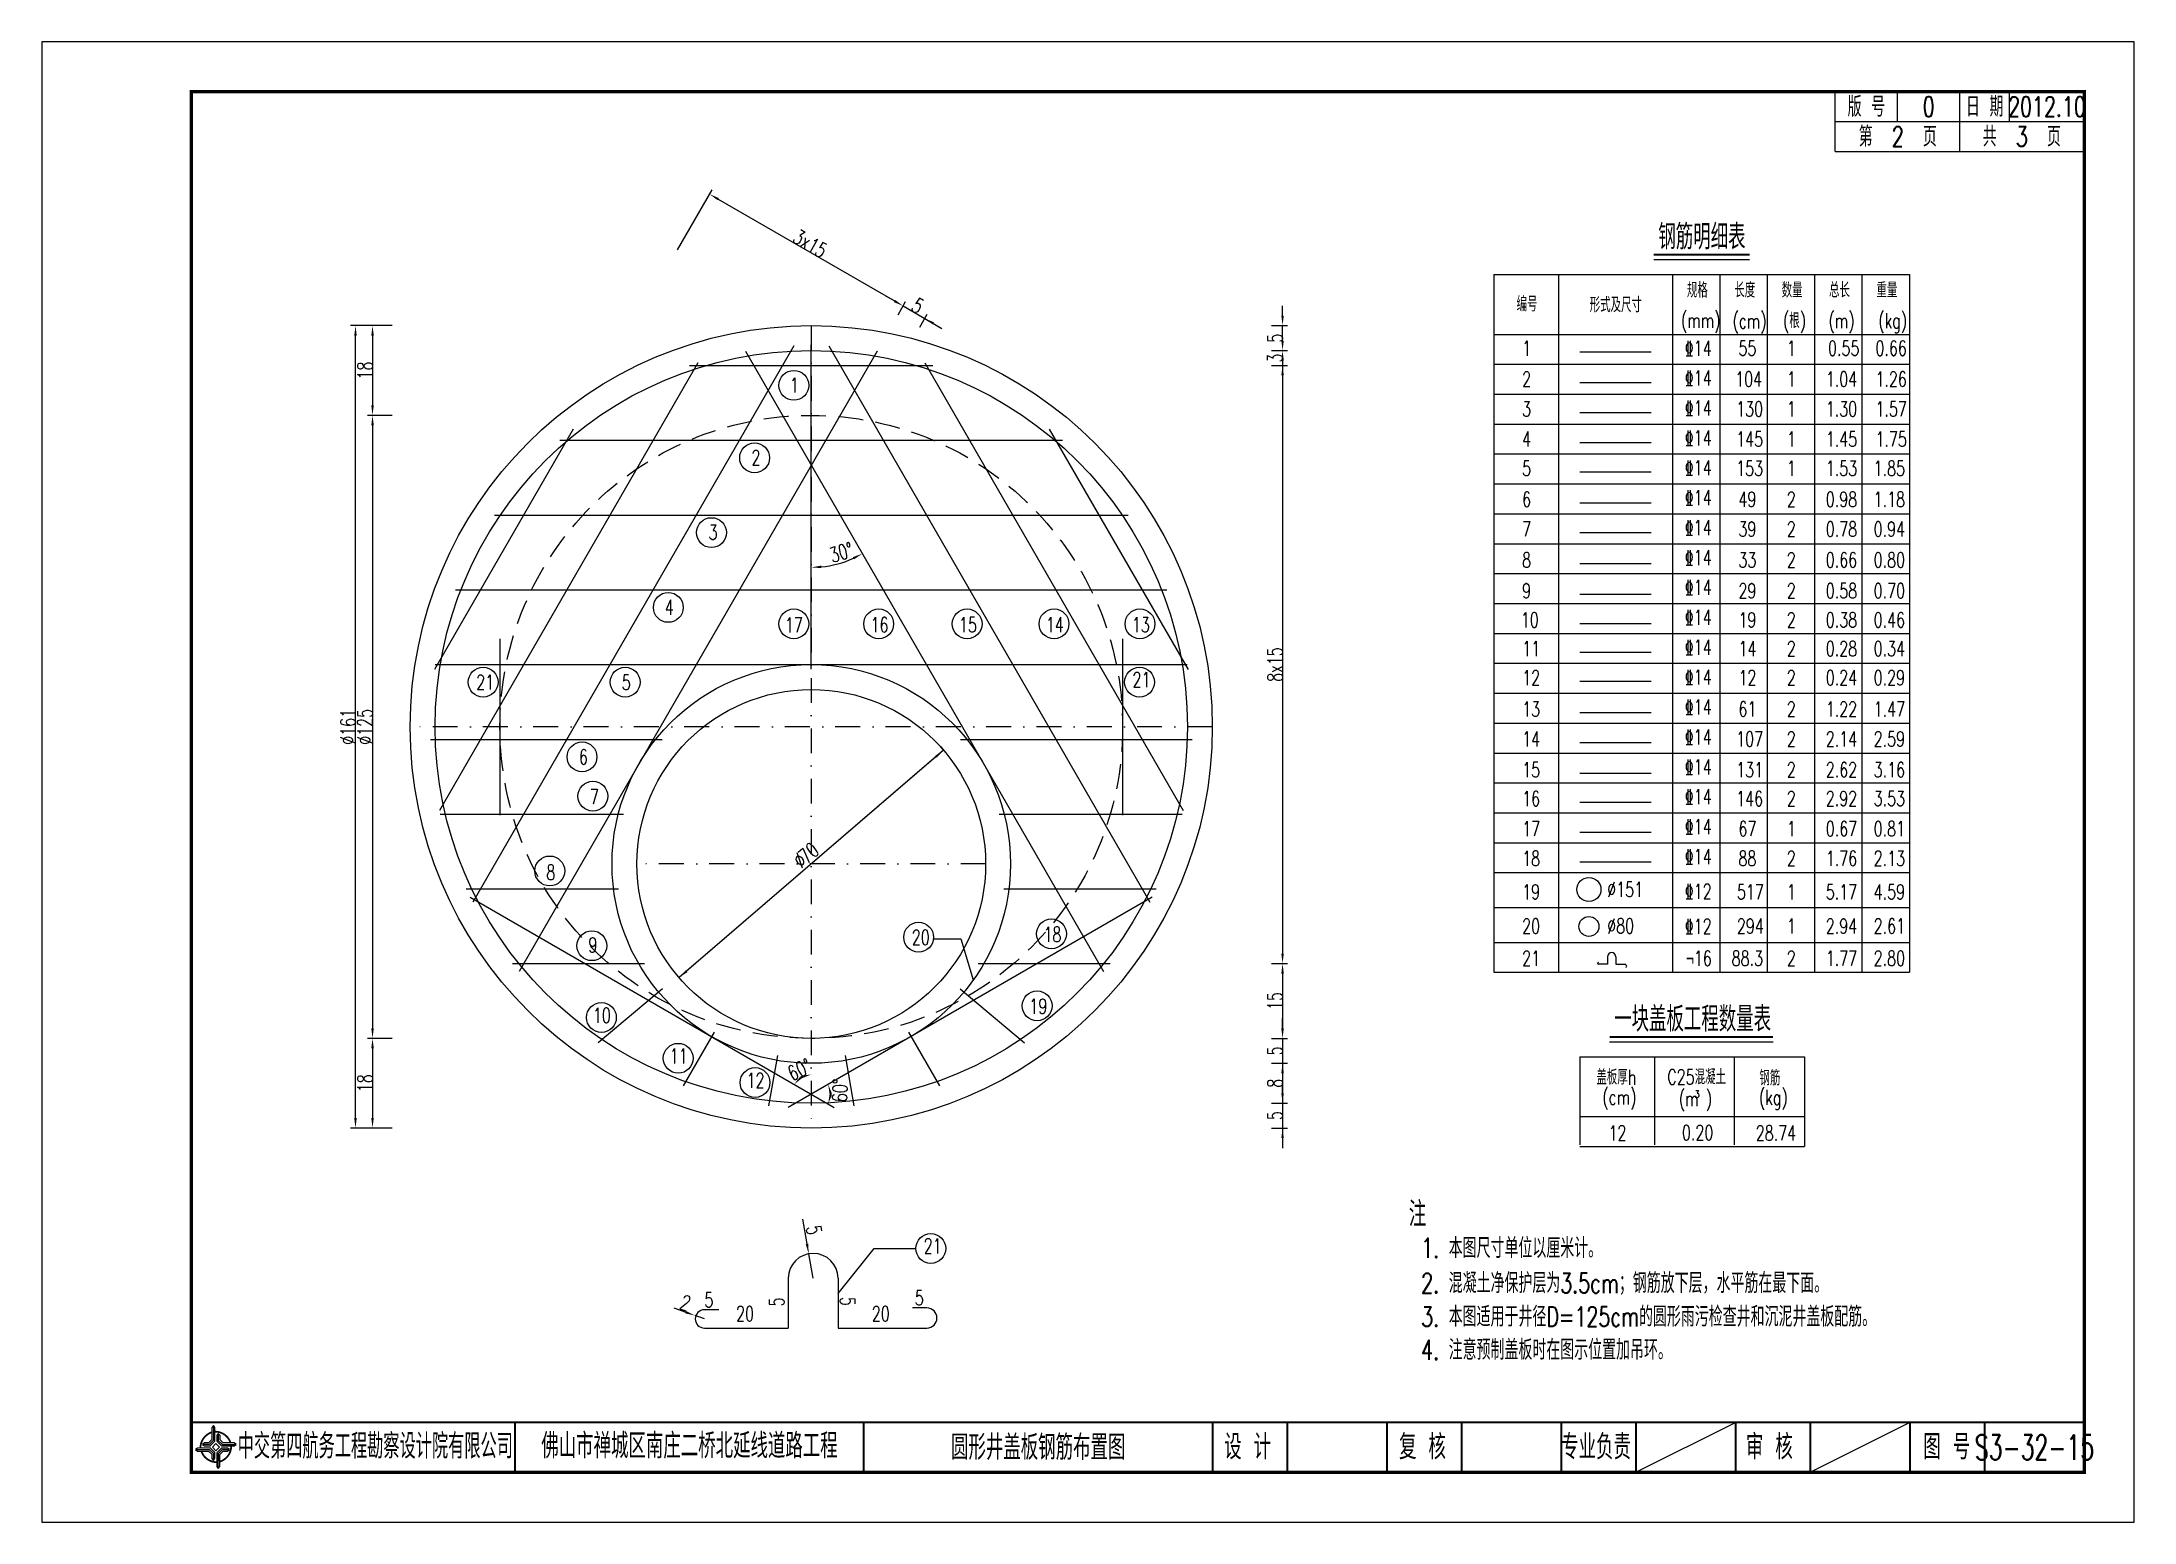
# Model space of a CAD drawing. Extents: x 5781 to 12795, y 1434 to 2653.
# Drawn here: x 7041.4 to 7461.4, y 1795.1 to 2092.1 of the extents above; entities that cross this region are included whole.
import ezdxf
from ezdxf.enums import TextEntityAlignment as Align

# ---------------------------------------------------------------- set-up
doc = ezdxf.new("R2010")
doc.units = 0
doc.header["$LTSCALE"] = 5
doc.linetypes.add('DASHDOT', pattern=[1, 0.5, -0.25, 0, -0.25])
doc.linetypes.add('HIDDEN', pattern=[0.375, 0.25, -0.125])
doc.layers.get('0').update_dxf_attribs({"linetype": 'CONTINUOUS'})
for name, color, linetype in [('中心线', 2, 'DASHDOT'), ('图框', 7, 'CONTINUOUS'), ('尺寸标注', 4, 'CONTINUOUS'), ('文字', 7, 'CONTINUOUS'), ('文字字符', 7, 'CONTINUOUS'), ('结构', 7, 'CONTINUOUS'), ('钢筋', 1, 'CONTINUOUS')]:
    doc.layers.add(name, color=color, linetype=linetype)
doc.styles.get("Standard").update_dxf_attribs({"font": 'simplex1.shx', "width": 0.7, "bigfont": 'hztxt.shx'})

msp = doc.modelspace()

# ---------------------------------------------------------------- texts
at = {"layer": '图框', "color": 7}
for s, height, width, p in [('版 号', 4, 0.7, (7407.6268, 2079.1207)), ('0', 4, 0.7, (7420.1268, 2079.1207)), ('日 期', 4, 0.7, (7431.3768, 2079.1207)), ('2012.10', 4, 0.7, (7443.8768, 2079.1207)), ('中交第四航务工程勘察设计院有限公司', 5, 0.65, (7108.3076, 1810.3692)), ('佛山市禅城区南庄二桥北延线道路工程', 5, 0.7, (7171.3768, 1810.4354)), ('设 计', 5, 0.7, (7283.4214, 1810.2153)), ('复 核', 5, 0.7, (7318.5163, 1810.2153)), ('专业负责', 5, 0.7, (7353.367, 1810.2153)), ('审 核', 5, 0.7, (7388.1408, 1810.2153)), ('图 号', 5, 0.7, (7423.76, 1810.2153))]:
    msp.add_text(s, height=height, dxfattribs=dict(at, width=width)).set_placement(p, align=Align.MIDDLE_CENTER)
at = {"layer": '图框', "color": 7, "width": 0.7}
msp.add_text('注', height=5, dxfattribs=at).set_placement((7315.7697, 1859.4259), align=Align.TOP_LEFT)
at = {"layer": '尺寸标注', "color": 7, "width": 0.7}
for s, p in [('1', (7191.5277, 2021.7378)), ('2', (7183.817, 2007.2174)), ('3', (7175.2025, 1992.2415)), ('4', (7166.4248, 1977.1823)), ('16', (7207.7268, 1973.6632)), ('15', (7225.4693, 1973.6632)), ('14', (7242.9178, 1973.6632)), ('13', (7260.1742, 1973.6632)), ('21', (7260.3013, 1962.652)), ('21', (7128.5729, 1962.152)), ('5', (7157.7932, 1962.1195)), ('6', (7149.1883, 1947.1509)), ('7', (7151.4025, 1939.201)), ('8', (7142.6391, 1924.0128)), ('9', (7151.0901, 1909.431)), ('20', (7215.999, 1910.9604)), ('18', (7242.4353, 1911.5425)), ('19', (7239.6046, 1897.1141)), ('10', (7151.9933, 1895.2998)), ('11', (7167.4156, 1887.1191)), ('12', (7182.8326, 1882.2453)), ('21', (7218.393, 1849.0169)), ('5', (7174.3778, 1838.2098)), ('5', (7216.6081, 1838.6265)), ('20', (7180.7252, 1835.4364)), ('20', (7207.9819, 1835.4364))]:
    msp.add_text(s, height=3, dxfattribs=at).set_placement(p)
for s, rotation, p in [('30°', 16.939643, (7200.0519, 1987.5615)), ('∅', 40.68703, (7193.8558, 1926.1447)), ('70', 40.68703, (7194.9535, 1927.0884)), ('5', 90, (7190.3717, 1838.4128)), ('5', 270, (7201.648, 1840.294))]:
    msp.add_text(s, height=3, rotation=rotation, dxfattribs=at).set_placement(p)
at = {"layer": '尺寸标注', "color": 7, "linetype": 'Continuous', "width": 0.7}
for s, p in [('1. 本图尺寸单位以厘米计。', (7318.2624, 1848.1264)), ('2. 混凝土净保护层为3.5cm；钢筋放下层，水平筋在最下面。', (7318.2624, 1841.0893)), ('3. 本图适用于井径D=125cm的圆形雨污检查井和沉泥井盖板配筋。', (7318.2624, 1834.3498)), ('4. 注意预制盖板时在图示位置加吊环。', (7318.2624, 1827.695))]:
    msp.add_text(s, height=4, dxfattribs=at).set_placement(p)
at = {"layer": '尺寸标注', "color": 7, "char_height": 3, "attachment_point": 5}
for s, insert, rotation in [('\\A1;3x15', (7195.5925, 2051.646), 330), ('\\A1;5', (7217.1883, 2039.1776), 330), ('\\A1;5', (7288.9323, 2032.6811), 90), ('\\A1;3', (7288.9323, 2028.6811), 90), ('\\A1;18', (7106.2601, 2026.1811), 90), ('\\A1;8x15', (7288.9323, 1967.1811), 90), ('\\A1;%%c161', (7102.8343, 1954.6811), 90), ('∅125', (7106.2601, 1954.6811), 90), ('\\A1;15', (7288.9323, 1899.6811), 90), ('\\A1;5', (7288.9323, 1889.6811), 90), ('\\A1;60°', (7193.4778, 1885.9082), 25.559213), ('\\A1;18', (7106.2601, 1883.1811), 90), ('\\A1;60°', (7201.5939, 1881.7347), 88.151397), ('\\A1;8', (7288.9323, 1883.1811), 90), ('\\A1;5', (7288.9323, 1876.6811), 90), ('\\A1;5', (7196.405, 1853.7187), 280.275884), ('\\A1;2', (7170.5604, 1839.1245), 340.277006)]:
    msp.add_mtext(s, dxfattribs=dict(at, insert=insert, rotation=rotation))
at = {"layer": '尺寸标注', "color": 7, "insert": (7192.3237, 1975.0969), "char_height": 3, "attachment_point": 5}
msp.add_mtext('17', dxfattribs=at)
at = {"layer": '文字', "color": 7, "width": 0.7}
for s, height, p in [('钢筋明细表', 5, (7365.8655, 2050.4982)), ('编号', 3, (7337.4023, 2038.0178)), ('规格', 3, (7371.5911, 2040.8192)), ('长度', 3, (7381.1057, 2040.8192)), ('数量', 3, (7390.6203, 2040.8192)), ('总长', 3, (7400.1349, 2040.8192)), ('重量', 3, (7409.6495, 2040.8192)), ('形式及尺寸', 3, (7352.0815, 2037.8653)), ('(mm)', 3, (7370.4095, 2034.7483)), ('(cm)', 3, (7380.7366, 2034.6316)), ('(根)', 3, (7390.8839, 2034.682)), ('(m)', 3, (7400.0184, 2034.682)), ('(kg)', 3, (7410.0141, 2034.682)), ('1', 3, (7338.5226, 2029.1557)), ('%%13214', 3, (7371.1646, 2029.1557)), ('55', 3, (7381.9431, 2029.1557)), ('1', 3, (7391.6603, 2029.1557)), ('0.55', 3, (7399.9283, 2029.1557)), ('0.66', 3, (7409.4429, 2029.1557)), ('2', 3, (7338.5226, 2022.9509)), ('%%13214', 3, (7371.1646, 2023.1557)), ('104', 3, (7381.2983, 2022.9509)), ('1', 3, (7391.6603, 2022.9509)), ('1.04', 3, (7399.4729, 2022.9509)), ('1.26', 3, (7409.4429, 2022.9509)), ('3', 3, (7338.5226, 2016.9702)), ('%%13214', 3, (7371.1646, 2017.1557)), ('130', 3, (7381.4851, 2016.9702)), ('1', 3, (7391.6603, 2016.9702)), ('1.30', 3, (7399.4729, 2016.9702)), ('1.57', 3, (7409.4429, 2016.9702)), ('4', 3, (7338.5226, 2010.9237)), ('%%13214', 3, (7371.1646, 2011.1557)), ('145', 3, (7381.4851, 2010.9237)), ('1', 3, (7391.6603, 2010.9237)), ('1.45', 3, (7399.4729, 2010.9237)), ('1.75', 3, (7409.4429, 2010.9237)), ('5', 3, (7338.5226, 2005.056)), ('%%13214', 3, (7371.1646, 2005.1557)), ('153', 3, (7381.4851, 2005.056)), ('1', 3, (7391.6603, 2005.056)), ('1.53', 3, (7399.4729, 2005.056)), ('1.85', 3, (7409.0854, 2005.056)), ('6', 3, (7338.5226, 1998.8391)), ('%%13214', 3, (7371.1646, 1999.1557)), ('49', 3, (7381.9431, 1998.8391)), ('2', 3, (7391.6603, 1998.8391)), ('0.98', 3, (7399.4729, 1998.8391)), ('1.18', 3, (7409.0854, 1998.8391)), ('7', 3, (7338.5226, 1992.8614)), ('%%13214', 3, (7371.1646, 1993.1557)), ('39', 3, (7381.9431, 1992.8614)), ('2', 3, (7391.6603, 1992.8614)), ('0.78', 3, (7399.4729, 1992.8614)), ('0.94', 3, (7409.0854, 1992.8614)), ('8', 3, (7338.5226, 1986.6778)), ('%%13214', 3, (7371.1646, 1987.1557)), ('33', 3, (7381.9431, 1986.6778)), ('2', 3, (7391.6603, 1986.6778)), ('0.66', 3, (7399.4729, 1986.6778)), ('0.80', 3, (7409.0854, 1986.6778)), ('9', 3, (7338.5226, 1980.4834)), ('%%13214', 3, (7371.1646, 1981.1557)), ('29', 3, (7381.9431, 1980.4834)), ('2', 3, (7391.6603, 1980.4834)), ('0.58', 3, (7399.4729, 1980.4834)), ('0.70', 3, (7409.0854, 1980.4834)), ('10', 3, (7338.2562, 1974.6489)), ('%%13214', 3, (7371.1646, 1975.1557)), ('19', 3, (7381.9431, 1974.6489)), ('2', 3, (7391.6603, 1974.6489)), ('0.38', 3, (7399.4729, 1974.6489)), ('0.46', 3, (7409.0854, 1974.6489)), ('11', 3, (7338.5226, 1968.8887)), ('%%13214', 3, (7371.1646, 1969.1557)), ('14', 3, (7381.9431, 1968.8887)), ('2', 3, (7391.6603, 1968.8887)), ('0.28', 3, (7399.4729, 1968.8887)), ('0.34', 3, (7409.0854, 1968.8887)), ('12', 3, (7338.5226, 1963.043)), ('%%13214', 3, (7371.1646, 1963.1557)), ('12', 3, (7381.9431, 1963.043)), ('2', 3, (7391.6603, 1963.043)), ('0.24', 3, (7399.4729, 1963.043)), ('0.29', 3, (7409.0854, 1963.043)), ('13', 3, (7338.5226, 1956.7398)), ('%%13214', 3, (7371.1646, 1957.1557)), ('61', 3, (7381.9431, 1956.7398)), ('2', 3, (7391.6603, 1956.7398)), ('1.22', 3, (7399.4729, 1956.7398)), ('1.47', 3, (7409.0854, 1956.7398)), ('14', 3, (7338.5226, 1950.7517)), ('%%13214', 3, (7371.1646, 1951.1557)), ('107', 3, (7381.4851, 1950.7517)), ('2', 3, (7391.6603, 1950.7517)), ('2.14', 3, (7399.4729, 1950.7517)), ('2.59', 3, (7409.0854, 1950.7517)), ('15', 3, (7338.5226, 1944.5745)), ('%%13214', 3, (7371.1646, 1945.1557)), ('131', 3, (7381.4851, 1944.5745)), ('2', 3, (7391.6603, 1944.5745)), ('2.62', 3, (7399.4729, 1944.5745)), ('3.16', 3, (7409.0854, 1944.5745)), ('16', 3, (7338.5226, 1938.7991)), ('%%13214', 3, (7371.1646, 1939.1557)), ('146', 3, (7381.4851, 1938.7991)), ('2', 3, (7391.6603, 1938.7991)), ('2.92', 3, (7399.4729, 1938.7991)), ('3.53', 3, (7409.0854, 1938.7991)), ('17', 3, (7338.5226, 1932.7408)), ('%%13214', 3, (7371.1646, 1933.1557)), ('67', 3, (7381.9431, 1932.7408)), ('1', 3, (7391.6603, 1932.7408)), ('0.67', 3, (7399.4729, 1932.7408)), ('0.81', 3, (7409.0854, 1932.7408)), ('18', 3, (7338.5226, 1926.7917)), ('%%13214', 3, (7371.1646, 1927.1557)), ('88', 3, (7381.9431, 1926.7917)), ('2', 3, (7391.6603, 1926.7917)), ('1.76', 3, (7399.4729, 1926.7917)), ('2.13', 3, (7409.0854, 1926.7917)), ('19', 3, (7338.5226, 1920.0774)), ('%%c151', 3, (7355.5981, 1920.5698)), ('%%13212', 3, (7371.1646, 1920.1557)), ('517', 3, (7381.6351, 1920.0774)), ('1', 3, (7391.6603, 1920.0774)), ('5.17', 3, (7399.4729, 1920.0774)), ('4.59', 3, (7409.0854, 1920.0774)), ('20', 3, (7338.5226, 1913.2067)), ('%%c80', 3, (7355.5981, 1913.2514)), ('%%13212', 3, (7371.1646, 1913.1557)), ('294', 3, (7381.6351, 1913.2067)), ('1', 3, (7391.6603, 1913.2067)), ('2.94', 3, (7399.4729, 1913.2067)), ('2.61', 3, (7409.0854, 1913.2067)), ('21', 3, (7338.5226, 1906.7567)), ('¬16', 3, (7371.3935, 1906.7567)), ('88.3', 3, (7380.5773, 1906.7567)), ('2', 3, (7391.6603, 1906.7567)), ('1.77', 3, (7399.4729, 1906.7567)), ('2.80', 3, (7409.0854, 1906.7567)), ('一块盖板工程数量表', 5, (7356.9969, 1893.5456)), ('盖板厚h', 3, (7353.4262, 1882.8928)), ('C25混凝土', 3, (7367.6644, 1882.9483)), ('钢筋', 3, (7386.1595, 1882.7265)), ('(cm)', 3, (7354.6155, 1878.8815)), ('(m )', 3, (7369.9737, 1878.5726)), ('3', 1.5, (7373.195, 1880.245)), ('(kg)', 3, (7386.0511, 1878.8434)), ('12', 3, (7355.8458, 1871.6875)), ('0.20', 3, (7370.6059, 1871.7569)), ('28.74', 3, (7385.4246, 1871.6875))]:
    msp.add_text(s, height=height, dxfattribs=at).set_placement(p)

# ---------------------------------------------------------------- blocks, each defined once
blk = doc.blocks.new('series')
at = {"width": 0.75}
for tag, height, p in [('页码', 4, (-35, -19)), ('图名', 5, (-220, -282)), ('图号', 5, (-20, -282))]:
    blk.add_attdef(tag, text='', height=height, dxfattribs=at).set_placement(p, align=Align.MIDDLE_CENTER)
blk = doc.blocks.new('tb')
at = {"lineweight": -3}
h = blk.add_hatch(color=256, dxfattribs=at)
h.paths.add_polyline_path([(-1.23, -0.13), (-3.78, -0.14), (-4.14, -0.41), (-1.4, -0.44), (-0.56, -1.24), (-0.54, -2.62), (-0.27, -2.2), (-0.26, -1.06)])
h.paths.add_polyline_path([(0.13, -1.08), (0.14, -3.86), (0.41, -4.26), (0.44, -1.24), (1.25, -0.43), (2.66, -0.43), (2.26, -0.16), (1.07, -0.15)])
h.paths.add_polyline_path([(1.08, 0.3), (3.62, 0.3), (4.02, 0.56), (1.25, 0.57), (0.43, 1.39), (0.43, 2.8), (0.16, 2.41), (0.15, 1.24)])
h.paths.add_polyline_path([(-0.28, 1.21), (-0.28, 3.99), (-0.56, 4.39), (-0.57, 1.41), (-1.38, 0.6), (-2.74, 0.56), (-2.33, 0.3), (-1.2, 0.29)])
for p, q in [((-0.56, 4.39), (-0.57, 1.41)), ((-1.38, 0.6), (-2.74, 0.56)), ((-0.57, 1.41), (-1.38, 0.6)), ((0.43, 2.8), (0.43, 1.39)), ((0.43, 1.39), (1.25, 0.57)), ((1.25, 0.57), (4.02, 0.56)), ((-4.14, -0.41), (-1.4, -0.44)), ((-1.4, -0.44), (-0.56, -1.24)), ((-0.56, -1.24), (-0.54, -2.62)), ((0.41, -4.26), (0.44, -1.24)), ((0.44, -1.24), (1.25, -0.43)), ((1.25, -0.43), (2.66, -0.43))]:
    blk.add_line(p, q, dxfattribs=at)
at = {"lineweight": -3, "flags": 128}
for points in [[(-0.9, 3.99), (-0.9, 1.58), (-1.53, 0.91), (-2.34, 0.91), (-2.74, 0.56), (-2.33, 0.3), (-1.2, 0.29), (-0.28, 1.21), (-0.28, 3.99), (-0.56, 4.39)], [(-0.04, 0.77), (0.68, 0.04), (-0.04, -0.69), (-0.77, 0.05)], [(3.62, 0.92), (1.43, 0.92), (0.77, 1.54), (0.77, 2.38), (0.43, 2.8), (0.16, 2.41), (0.15, 1.24), (1.08, 0.3), (3.62, 0.3), (4.02, 0.56)], [(-3.73, -0.76), (-1.54, -0.76), (-0.89, -1.39), (-0.89, -2.21), (-0.54, -2.62), (-0.27, -2.2), (-0.26, -1.06), (-1.23, -0.13), (-3.78, -0.14), (-4.14, -0.41)], [(0.75, -3.85), (0.75, -1.43), (1.4, -0.78), (2.26, -0.78), (2.66, -0.43), (2.26, -0.16), (1.07, -0.15), (0.13, -1.08), (0.14, -3.86), (0.41, -4.26)]]:
    blk.add_lwpolyline(points, close=True, dxfattribs=at)
at = {"lineweight": -3, "const_width": 0.35, "flags": 128}
for points in [[(-0.9, 3.02, 0.324167), (-3.16, -0.14)], [(2.88, 0.92, 0.324403), (-0.24, 3.15)], [(0.75, -2.86, 0.325418), (3.02, 0.26)], [(-2.98, -0.76, 0.322976), (0.14, -2.98)]]:
    blk.add_lwpolyline(points, format="xyb", dxfattribs=at)
blk = doc.blocks.new('DIM')
at = {"layer": '尺寸标注'}
blk.add_solid([(-1, -0.125), (-1, 0.125), (0, 0)], dxfattribs=at)
blk = doc.blocks.new('123')
at = {"layer": '图框'}
blk.add_lwpolyline([(6201.38, 2092.12), (6201.38, 2389.12), (5781.38, 2389.12), (5781.38, 2092.12)], close=True, dxfattribs=at)

# ---------------------------------------------------------------- linework, layer by layer
for p, q in [((7364.9355, 2048.435), (7384.1648, 2048.435)), ((7356.0669, 1891.4824), (7388.9138, 1891.4824))]:
    msp.add_line(p, q)
at = {"const_width": 0.4}
for points in [[(7364.9355, 2049.435), (7384.1648, 2049.435)], [(7356.0669, 1892.4824), (7388.9138, 1892.4824)]]:
    msp.add_lwpolyline(points, dxfattribs=at)
at = {"layer": '中心线', "ltscale": 2}
for p, q in [((7195.8284, 2035.1811), (7195.8284, 1874.1811)), ((7276.3284, 1954.6811), (7115.3284, 1954.6811)), ((7230.8284, 1927.1811), (7160.8284, 1927.1811))]:
    msp.add_line(p, q, dxfattribs=at)
at = {"layer": '图框'}
for p, q in [((7401.3768, 2070.1207), (7401.3768, 2082.1207)), ((7413.8768, 2076.1207), (7413.8768, 2082.1207)), ((7426.3768, 2076.1207), (7426.3768, 2082.1207)), ((7436.3768, 2076.1207), (7436.3768, 2082.1207)), ((7401.3768, 2076.1207), (7451.3768, 2076.1207)), ((7426.3768, 2070.1207), (7426.3768, 2076.1207)), ((7401.3768, 2070.1207), (7451.3768, 2070.1207)), ((7361.3768, 1805.1207), (7381.3768, 1815.1207)), ((7416.3768, 1815.1207), (7396.3768, 1805.1207))]:
    msp.add_line(p, q, dxfattribs=at)
for points, const_width in [([(7451.3768, 2082.1207), (7071.3768, 2082.1207), (7071.3768, 1805.1207), (7451.3768, 1805.1207), (7451.3768, 2082.1207)], 0.7), ([(7071.3768, 1815.1207), (7451.3768, 1815.1207)], 0.4), ([(7136.3768, 1815.1207), (7136.3768, 1805.1207)], 0.4), ([(7206.3768, 1805.1207), (7206.3768, 1815.1207)], 0.4), ([(7276.3768, 1805.1207), (7276.3768, 1815.1207)], 0.4), ([(7291.3768, 1805.1207), (7291.3768, 1815.1207)], 0.4), ([(7311.3768, 1805.1207), (7311.3768, 1815.1207)], 0.4), ([(7326.3768, 1805.1207), (7326.3768, 1815.1207)], 0.4), ([(7346.3768, 1805.1207), (7346.3768, 1815.1207)], 0.4), ([(7346.3768, 1805.1207), (7346.3768, 1815.1207)], 0.4), ([(7361.3768, 1805.1207), (7361.3768, 1815.1207)], 0.4), ([(7381.3768, 1805.1207), (7381.3768, 1815.1207)], 0.4), ([(7396.3768, 1805.1207), (7396.3768, 1815.1207)], 0.4), ([(7416.3768, 1805.1207), (7416.3768, 1815.1207)], 0.4), ([(7431.3768, 1805.1207), (7431.3768, 1815.1207)], 0.4)]:
    msp.add_lwpolyline(points, dxfattribs=dict(at, const_width=const_width))
at = {"layer": '尺寸标注'}
for p, q in [((7168.9444, 2050.3634), (7175.9118, 2062.4313)), ((7177.1438, 2060.5653), (7212.5412, 2040.1286)), ((7212.5412, 2040.1286), (7210.8091, 2041.1286)), ((7213.2669, 2037.3856), (7214.7732, 2039.9946)), ((7213.2669, 2037.3856), (7214.7732, 2039.9946)), ((7214.2732, 2039.1286), (7222.0675, 2034.6286)), ((7217.597, 2034.8856), (7219.1034, 2037.4946)), ((7290.4323, 2037.1811), (7290.4323, 2039.1811)), ((7107.5601, 2035.1811), (7103.3343, 2035.1811)), ((7104.3343, 1876.1811), (7104.3343, 2033.1811)), ((7111.7219, 2035.1811), (7106.7601, 2035.1811)), ((7107.7601, 2033.1811), (7107.7601, 2019.1811)), ((7288.2082, 2035.1811), (7291.4323, 2035.1811)), ((7290.4323, 2032.1811), (7290.4323, 2035.1811)), ((7288.2082, 2030.1811), (7291.4323, 2030.1811)), ((7288.2082, 2030.1811), (7291.4323, 2030.1811)), ((7288.2082, 2027.1811), (7291.4323, 2027.1811)), ((7288.2082, 2027.1811), (7291.4323, 2027.1811)), ((7290.4323, 2028.1811), (7290.4323, 2026.1811)), ((7290.4323, 2025.1811), (7290.4323, 1909.1811)), ((7290.4323, 2025.1811), (7290.4323, 2023.1811)), ((7111.7219, 2017.1811), (7106.7601, 2017.1811)), ((7111.7219, 2017.1811), (7106.7601, 2017.1811)), ((7107.7601, 2015.1811), (7107.7601, 1894.1811)), ((7222.3682, 1949.9986), (7169.2885, 1904.3637)), ((7222.2378, 1950.1502), (7221.7163, 1950.7569)), ((7220.8517, 1948.6947), (7170.805, 1905.6676)), ((7220.3561, 1912.1382), (7225.8549, 1912.1382)), ((7225.8549, 1912.1382), (7228.3573, 1903.9031)), ((7288.2082, 1907.1811), (7291.4323, 1907.1811)), ((7288.2082, 1907.1811), (7291.4323, 1907.1811)), ((7169.1581, 1904.5154), (7168.6366, 1905.122)), ((7290.4323, 1905.1811), (7290.4323, 1894.1811)), ((7290.4323, 1894.1811), (7290.4323, 1896.1811)), ((7111.7219, 1892.1811), (7106.7601, 1892.1811)), ((7111.7219, 1892.1811), (7106.7601, 1892.1811)), ((7107.7601, 1890.1811), (7107.7601, 1876.1811)), ((7288.2082, 1892.1811), (7291.4323, 1892.1811)), ((7288.2082, 1892.1811), (7291.4323, 1892.1811)), ((7290.4323, 1892.1811), (7290.4323, 1870.1811)), ((7288.2082, 1887.1811), (7291.4323, 1887.1811)), ((7288.2082, 1887.1811), (7291.4323, 1887.1811)), ((7290.4323, 1885.1811), (7290.4323, 1883.1811)), ((7290.4323, 1885.1811), (7290.4323, 1881.1811)), ((7290.4323, 1881.1811), (7290.4323, 1883.1811)), ((7288.2082, 1879.1811), (7291.4323, 1879.1811)), ((7288.2082, 1879.1811), (7291.4323, 1879.1811)), ((7107.5601, 1874.1811), (7103.3343, 1874.1811)), ((7111.7219, 1874.1811), (7106.7601, 1874.1811)), ((7288.2082, 1874.1811), (7291.4323, 1874.1811)), ((7194.0594, 1855.9116), (7194.9632, 1850.9262)), ((7196.212, 1844.0384), (7195.32, 1848.9582)), ((7201.212, 1840.9631), (7208.4565, 1850.0205)), ((7208.4565, 1850.0205), (7216.8223, 1850.0205)), ((7168.2297, 1838.0994), (7170.6145, 1837.2445)), ((7174.3798, 1835.8946), (7172.4971, 1836.5695))]:
    msp.add_line(p, q, dxfattribs=at)
at = {"layer": '尺寸标注', "color": 1}
for p, q in [((7133.3284, 1972.3692), (7133.3284, 1936.9931)), ((7258.3284, 1972.3692), (7258.3284, 1936.9931)), ((7355.6716, 1907.0515), (7353.8521, 1907.0515)), ((7355.6716, 1908.571), (7355.6716, 1907.0515)), ((7357.3335, 1908.571), (7357.3335, 1907.0515)), ((7357.3335, 1907.0515), (7359.3207, 1907.0515)), ((7191.212, 1844.0384), (7191.212, 1834.0639)), ((7201.212, 1844.0384), (7201.212, 1834.0639)), ((7177.2561, 1837.7253), (7174.3798, 1837.7253)), ((7219.0503, 1838.0885), (7216.1741, 1838.0885)), ((7174.3798, 1834.0639), (7191.212, 1834.0639)), ((7201.212, 1834.0639), (7219.0503, 1834.0639))]:
    msp.add_line(p, q, dxfattribs=at)
at = {"layer": '尺寸标注'}
for centre in [(7192.3226, 2023.2064), (7184.4508, 2008.6556), (7175.7905, 1993.6556), (7167.1302, 1978.6556), (7192.3226, 1975.3415), (7209.3637, 1975.3415), (7227.1062, 1975.3415), (7244.5547, 1975.3415), (7261.8111, 1975.3415), (7129.9539, 1963.6556), (7158.47, 1963.6556), (7261.7258, 1963.6556), (7149.8097, 1948.6556), (7151.9905, 1940.7726), (7143.3303, 1925.7726), (7217.3799, 1912.4757), (7244.0353, 1913.1541), (7151.7848, 1910.7726), (7153.7013, 1896.3693), (7241.1582, 1898.7003), (7169.1236, 1888.1886), (7184.5406, 1883.3147), (7219.8175, 1850.0205)]:
    msp.add_circle(centre, 2.9952, dxfattribs=at)
for centre, radius, start, end in [((7195.8284, 2007.1811), 20.499, 275.59233, 294.40767), ((7195.8284, 1880.9931), 3.9482, 119.34337, 120.65663), ((7195.8284, 1880.9931), 3.9207, 359.553717, 0.446283)]:
    msp.add_arc(centre, radius, start, end, dxfattribs=at)
at = {"layer": '尺寸标注', "color": 1}
for centre, radius, start, end in [((7353.8521, 1907.2378), 0.1863, 90, 270), ((7356.5025, 1908.571), 0.8309, 0, 180), ((7359.3207, 1906.6698), 0.1863, 270, 90), ((7196.212, 1844.0384), 5, 0, 180), ((7174.3798, 1835.8946), 1.8307, 90, 270), ((7219.0503, 1836.0762), 2.0123, 270, 90)]:
    msp.add_arc(centre, radius, start, end, dxfattribs=at)
at = {"layer": '文字'}
for p, q in [((7378.1919, 2045.435), (7378.1919, 1905.435)), ((7387.7065, 2045.435), (7387.7065, 1905.435)), ((7397.2211, 2045.435), (7397.2211, 1905.435)), ((7406.7357, 2045.435), (7406.7357, 1905.435)), ((7332.85, 2033.435), (7416.2502, 2033.435)), ((7332.85, 2027.435), (7416.2502, 2027.435)), ((7332.85, 2021.435), (7416.2502, 2021.435)), ((7332.85, 2015.435), (7416.2502, 2015.435)), ((7332.85, 2009.435), (7416.2502, 2009.435)), ((7332.85, 2003.435), (7416.2502, 2003.435)), ((7332.85, 1997.435), (7416.2502, 1997.435)), ((7332.85, 1991.435), (7416.2502, 1991.435)), ((7332.85, 1985.435), (7416.2502, 1985.435)), ((7332.85, 1979.435), (7416.2502, 1979.435)), ((7332.85, 1973.435), (7416.2502, 1973.435)), ((7332.85, 1967.435), (7416.2502, 1967.435)), ((7332.85, 1961.435), (7416.2502, 1961.435)), ((7332.85, 1955.435), (7416.2502, 1955.435)), ((7332.85, 1949.435), (7416.2502, 1949.435)), ((7332.85, 1943.435), (7416.2502, 1943.435)), ((7332.85, 1937.435), (7416.2502, 1937.435)), ((7332.85, 1931.435), (7416.2502, 1931.435)), ((7332.85, 1925.435), (7416.2502, 1925.435)), ((7332.85, 1918.435), (7416.2502, 1918.435)), ((7332.85, 1911.435), (7416.2502, 1911.435)), ((7365.0825, 1888.4824), (7365.0825, 1870.8555)), ((7381.0825, 1888.4824), (7381.0825, 1870.8555)), ((7350.0825, 1876.4824), (7395.1874, 1876.4824))]:
    msp.add_line(p, q, dxfattribs=at)
at = {"layer": '文字字符', "color": 1, "linetype": 'ByBlock'}
for p, q in [((7332.85, 2045.435), (7332.85, 1905.435)), ((7332.85, 2045.435), (7416.2502, 2045.435)), ((7416.2502, 2045.435), (7416.2502, 1905.435)), ((7332.85, 1905.435), (7416.2502, 1905.435)), ((7350.0825, 1888.4824), (7395.1874, 1888.4824)), ((7350.0825, 1888.4824), (7350.0825, 1870.8555)), ((7395.1874, 1888.4824), (7395.1874, 1870.4824)), ((7350.0825, 1870.4824), (7395.1874, 1870.4824))]:
    msp.add_line(p, q, dxfattribs=at)
at = {"layer": '文字字符', "linetype": 'ByBlock'}
for p, q in [((7345.85, 2045.435), (7345.85, 1905.435)), ((7368.6773, 2045.435), (7368.6773, 1905.435))]:
    msp.add_line(p, q, dxfattribs=at)
at = {"layer": '结构'}
for centre, radius in [((7195.8284, 1954.6811), 80.5), ((7195.8284, 1927.1811), 35)]:
    msp.add_circle(centre, radius, dxfattribs=at)
at = {"layer": '结构', "linetype": 'HIDDEN', "ltscale": 4}
msp.add_circle((7195.8284, 1954.6811), 62.5, dxfattribs=at)
at = {"layer": '钢筋'}
for p, q in [((7192.3177, 2031.1005), (7127.8919, 1919.5117)), ((7209.0228, 2030.0347), (7137.1675, 1905.5776)), ((7182.6339, 2030.0347), (7254.4892, 1905.5776)), ((7195.8284, 1966.2263), (7195.8284, 2031.3521)), ((7199.339, 2031.1005), (7263.7648, 1919.5117)), ((7350.0726, 2029.9588), (7364.4028, 2029.9588)), ((7173.0383, 2027.7076), (7121.1906, 1937.9047)), ((7171.4152, 2027.1811), (7220.2415, 2027.1811)), ((7218.6184, 2027.7076), (7270.4661, 1937.9047)), ((7350.0726, 2023.754), (7364.4028, 2023.754)), ((7350.0726, 2017.7733), (7364.4028, 2017.7733)), ((7148.0496, 2014.426), (7120.1985, 1966.1863)), ((7145.3704, 2012.1811), (7246.2863, 2012.1811)), ((7243.6071, 2014.426), (7271.4582, 1966.1863)), ((7350.0726, 2011.7268), (7364.4028, 2011.7268)), ((7350.0726, 2005.8591), (7364.4028, 2005.8591)), ((7350.0726, 1999.6422), (7364.4028, 1999.6422)), ((7132.2202, 1997.1811), (7259.4365, 1997.1811)), ((7350.0726, 1993.6645), (7364.4028, 1993.6645)), ((7350.0726, 1987.4809), (7364.4028, 1987.4809)), ((7124.4421, 1982.1811), (7267.2146, 1982.1811)), ((7350.0726, 1981.2865), (7364.4028, 1981.2865)), ((7350.0726, 1975.452), (7364.4028, 1975.452)), ((7120.3565, 1967.1811), (7271.3002, 1967.1811)), ((7350.0726, 1969.6918), (7364.4028, 1969.6918)), ((7350.0726, 1963.8461), (7364.4028, 1963.8461)), ((7350.0726, 1957.5429), (7364.4028, 1957.5429)), ((7119.3692, 1952.1811), (7165.8951, 1952.1811)), ((7225.7616, 1952.1811), (7272.2875, 1952.1811)), ((7350.0726, 1951.5548), (7364.4028, 1951.5548)), ((7350.0726, 1945.3776), (7364.4028, 1945.3776)), ((7121.3569, 1937.1811), (7158.1322, 1937.1811)), ((7233.5245, 1937.1811), (7270.2998, 1937.1811)), ((7350.0726, 1939.6023), (7364.4028, 1939.6023)), ((7350.0726, 1933.5439), (7364.4028, 1933.5439)), ((7350.0726, 1927.5948), (7364.4028, 1927.5948)), ((7126.5752, 1922.1811), (7157.1502, 1922.1811)), ((7127.3848, 1920.509), (7200.4562, 1878.3212)), ((7264.2719, 1920.509), (7191.2005, 1878.3212)), ((7234.5065, 1922.1811), (7265.0815, 1922.1811)), ((7135.8617, 1907.1811), (7162.347, 1907.1811)), ((7229.3097, 1907.1811), (7255.795, 1907.1811)), ((7165.9526, 1902.1124), (7153.0328, 1891.2714)), ((7225.7041, 1902.1124), (7238.6239, 1891.2714)), ((7176.3284, 1893.4061), (7170.1091, 1882.6341)), ((7215.3284, 1893.4061), (7221.5476, 1882.6341)), ((7189.0561, 1888.7736), (7187.2729, 1878.661)), ((7202.6006, 1888.7736), (7204.3838, 1878.661))]:
    msp.add_line(p, q, dxfattribs=at)
for centre, radius in [((7195.8284, 1954.6811), 75.5), ((7195.8284, 1927.1811), 40), ((7351.9285, 1922.0501), 2.4199), ((7351.9285, 1914.6366), 2)]:
    msp.add_circle(centre, radius, dxfattribs=at)

# ---------------------------------------------------------------- block references
at = {"layer": '图框'}
ref = msp.add_blockref('series', (7461.3768, 2092.1207), dxfattribs=at)
ref.add_attrib('页码', '第  2  页    共  3  页', dxfattribs={"layer": '0', "height": 4, "width": 0.7}).set_placement((7426.3768, 2073.1207), align=Align.MIDDLE_CENTER)
ref.add_attrib('图名', '圆形井盖板钢筋布置图', dxfattribs={"layer": '0', "height": 5, "width": 0.7}).set_placement((7241.3768, 1810.1207), align=Align.MIDDLE_CENTER)
ref.add_attrib('图号', 'S3-32-15', dxfattribs={"layer": '0', "height": 5, "width": 0.65}).set_placement((7441.3768, 1810.1207), align=Align.MIDDLE_CENTER)
at = {"layer": '图框', "lineweight": -3}
msp.add_blockref('tb', (7076.3725, 1810.1261), dxfattribs=at)
at = {"layer": '尺寸标注'}
msp.add_blockref('123', (1260, -297), dxfattribs=at)
at = {"layer": '尺寸标注', "yscale": 2, "zscale": 2}
for p, xscale, rotation in [((7175.4118, 2061.5653), 2.000000000000164, 150.0000000000027), ((7214.2732, 2039.1286), 2.000000000000164, 330.0000000000027), ((7214.2732, 2039.1286), 2.000000000000164, 330.0000000000027), ((7290.4323, 2035.1811), 2, 270), ((7104.3343, 2035.1811), 2, 90), ((7107.7601, 2035.1811), 2, 90), ((7218.6034, 2036.6286), 2.000000000000164, 150.0000000000027), ((7290.4323, 2030.1811), 2, 270), ((7290.4323, 2030.1811), 2, 90), ((7290.4323, 2027.1811), 2, 90), ((7290.4323, 2027.1811), 2, 90), ((7107.7601, 2017.1811), 2, 270), ((7107.7601, 2017.1811), 2, 90), ((7195.8284, 1986.6822), 1.999999999999766, 182.7961650919011), ((7206.0778, 1989.4285), 1.999999999999921, 27.20383490809985), ((7222.3682, 1949.9986), 2.000000000000286, 40.68703016497829), ((7290.4323, 1907.1811), 2, 270), ((7290.4323, 1907.1811), 2, 90), ((7169.2885, 1904.3637), 2.000000000000286, 220.6870301649783), ((7107.7601, 1892.1811), 2, 270), ((7107.7601, 1892.1811), 2, 90), ((7290.4323, 1892.1811), 2, 270), ((7290.4323, 1892.1811), 2, 270), ((7290.4323, 1887.1811), 2, 90), ((7290.4323, 1887.1811), 2, 90), ((7192.4091, 1882.9672), 2.000000000000159, 225.3283151107968), ((7195.8284, 1884.9413), 1.999999999999592, 14.67168488920223), ((7199.2238, 1882.9535), 1.999999999999942, 105.223141479166), ((7199.2238, 1879.0328), 2.000000000000181, 254.7768585208088), ((7290.4323, 1879.1811), 2, 270), ((7290.4323, 1879.1811), 2, 270), ((7104.3343, 1874.1811), 2, 270), ((7107.7601, 1874.1811), 2, 270), ((7290.4323, 1874.1811), 2, 90), ((7195.32, 1848.9582), 1.999999999999856, 280.2758838334339), ((7172.4971, 1836.5695), 1.999999999999437, 340.2770055638721)]:
    msp.add_blockref('DIM', p, dxfattribs=dict(at, xscale=xscale, rotation=rotation))

msp.set_redraw_order([(e.dxf.handle, doc.entitydb.next_handle()) for e in msp.query("TEXT MTEXT ATTDEF DIMENSION ARC_DIMENSION")])  # texts and dimensions are drawn at this point

doc.saveas('drawing.dxf')
